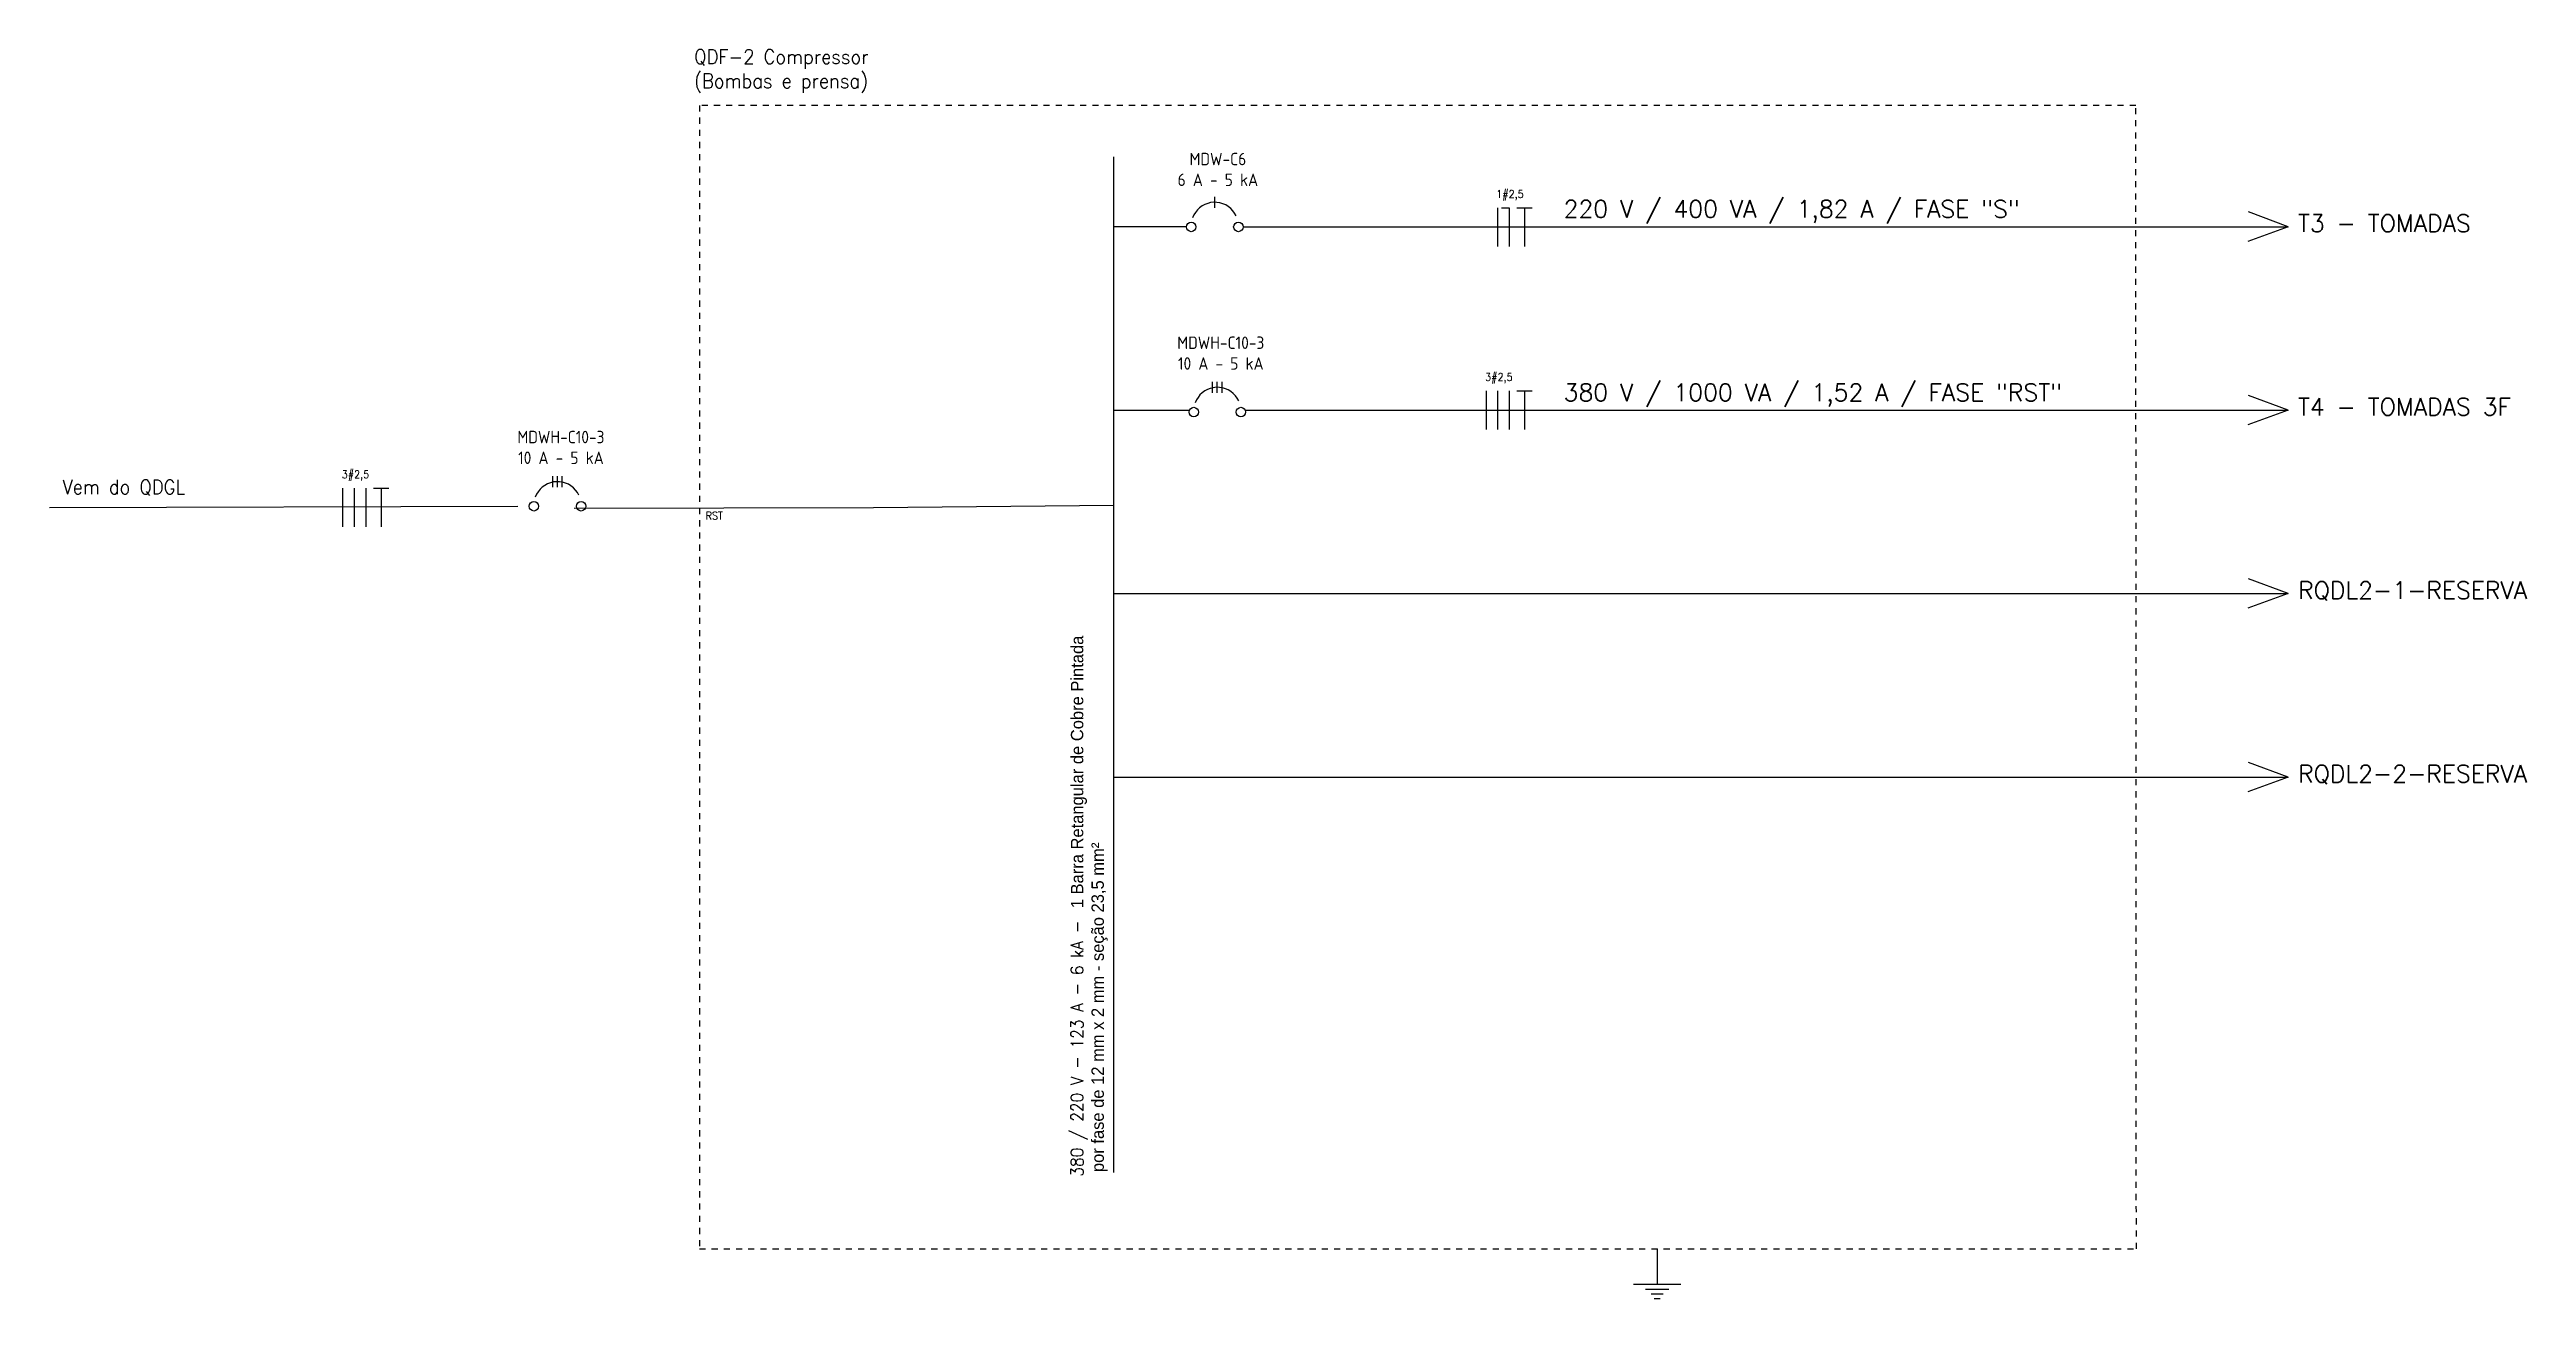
# Model space of a CAD drawing. Extents: x 196 to 608, y -49 to 207.
# Drawn here: x 523.57 to 564.16, y 135.38 to 155.86 of the extents above; entities that cross this region are included whole.
import ezdxf

# ---------------------------------------------------------------- set-up
doc = ezdxf.new("R2010")
doc.units = 0
doc.header["$MEASUREMENT"] = 0
doc.linetypes.add('DASHED2', pattern=[0.375, 0.25, -0.125])
for name, color, linetype in [('ELET_UNIFILAR_TEXTO', 4, 'Continuous'), ('ELET_UNIFILAR_TEXTO2', 4, 'Continuous'), ('ELT_UNIFILAR_DESENHO', 5, 'Continuous')]:
    doc.layers.add(name, color=color, linetype=linetype)
doc.styles.add('textstyle4', font='arial.ttf')
doc.styles.add('textstyle5', font='')
doc.styles.add('textstyle7', font='romans__.ttf')
doc.styles.get('textstyle5').set_extended_font_data('Standard')

msp = doc.modelspace()

# ---------------------------------------------------------------- texts
at = {"layer": 'ELET_UNIFILAR_TEXTO', "attachment_point": 1, "style": 'textstyle5'}
for s, insert, char_height, width in [('QDF-2 Compressor (Bombas e prensa)', (534.135, 155.856), 0.23696, 4.58272), ('\\A1;\\pxqc;1#2,5', (547.01, 153.55), 0.12638, 0.9874), ('\\A1;3#2,5', (547.098, 150.551), 0.1264, 0.9874), ('\\A1;3#2,5', (528.362, 148.956), 0.1264, 0.9874)]:
    msp.add_mtext(s, dxfattribs=dict(at, insert=insert, char_height=char_height, width=width))
at = {"layer": 'ELET_UNIFILAR_TEXTO', "char_height": 0.20406, "width": 3.87486, "attachment_point": 8, "line_spacing_factor": 0.6, "style": 'textstyle4'}
for s, insert in [('\\pxsm1;{\\Fisocp|c0;MDW-C6\\P\\Fisocp2|c0;6 A - 5 kA}', (542.718, 153.618)), ('\\pxsm1;{\\Fisocp|c0;MDWH-C10-3\\P\\Fisocp2|c0;10 A - 5 kA}', (542.766, 150.607)), ('\\pxsm1;{\\Fisocp|c0;MDWH-C10-3\\P\\Fisocp2|c0;10 A - 5 kA}', (531.953, 149.061))]:
    msp.add_mtext(s, dxfattribs=dict(at, insert=insert))
at = {"layer": 'ELET_UNIFILAR_TEXTO', "attachment_point": 1, "style": 'textstyle5'}
for s, insert, char_height in [('Vem do QDGL', (523.786, 148.804), 0.23696), ('RST', (534.324, 148.279), 0.1264), ('RST', (534.324, 148.279), 0.1264)]:
    msp.add_mtext(s, dxfattribs=dict(at, insert=insert, char_height=char_height))
at = {"layer": 'ELET_UNIFILAR_TEXTO', "insert": (540.31, 137.38), "char_height": 0.202345, "attachment_point": 1, "rotation": 90, "style": 'textstyle5'}
msp.add_mtext('\\A1;380 / 220 V - 123 A - 6 kA - {\\A0;\\fArial|b0|i0|c0|p34; \\Ftxt|c0;1 Barra Retangular de Cobre Pintada\\P por fase de 12 mm x 2 mm - seção 23,5 mm\\fArial|b0|i0|c0|p34;²}', dxfattribs=at)
at = {"layer": 'ELET_UNIFILAR_TEXTO2', "char_height": 0.28356, "attachment_point": 1, "style": 'textstyle7'}
for s, insert, width in [('220 V / 400 VA / 1,82 A / FASE "S"', (548.385, 153.384), 9.25609), ('T3 - TOMADAS', (560.419, 153.149), 4.71987), ('380 V / 1000 VA / 1,52 A / FASE "RST"', (548.385, 150.377), 10.16701), ('T4 - TOMADAS 3F', (560.419, 150.141), 4.43325), ('RQDL2-1-RESERVA', (560.419, 147.134), 3.00015), ('RQDL2-2-RESERVA', (560.419, 144.126), 3.00015)]:
    msp.add_mtext(s, dxfattribs=dict(at, insert=insert, width=width))

# ---------------------------------------------------------------- linework, layer by layer
at = {"layer": 'ELT_UNIFILAR_DESENHO', "linetype": 'DASHED2', "ltscale": 0.05}
for p, q in [((557.761, 154.94), (534.222, 154.94)), ((534.222, 154.94), (534.222, 136.197)), ((557.769, 136.197), (557.761, 154.94)), ((534.222, 136.197), (557.769, 136.197))]:
    msp.add_line(p, q, dxfattribs=at)
at = {"layer": 'ELT_UNIFILAR_DESENHO'}
for p, q in [((541.011, 137.446), (541.011, 154.096)), ((542.668, 153.262), (542.668, 153.442)), ((547.301, 153.261), (547.301, 152.629)), ((547.365, 153.261), (547.491, 153.261)), ((547.491, 153.261), (547.491, 152.629)), ((547.616, 153.261), (547.869, 153.261)), ((547.743, 153.261), (547.743, 152.629)), ((560.258, 152.952), (559.607, 153.193)), ((542.205, 152.952), (541.011, 152.952)), ((543.131, 152.952), (560.258, 152.952)), ((560.258, 152.952), (559.597, 152.711)), ((542.632, 150.229), (542.632, 150.409)), ((542.709, 150.229), (542.709, 150.409)), ((542.787, 150.229), (542.787, 150.409)), ((547.112, 150.261), (547.112, 149.629)), ((547.301, 150.261), (547.301, 149.629)), ((547.491, 150.261), (547.491, 149.629)), ((547.616, 150.261), (547.869, 150.261)), ((547.743, 150.261), (547.743, 149.629)), ((560.258, 149.945), (559.607, 150.185)), ((541.011, 149.945), (542.253, 149.945)), ((543.167, 149.945), (560.258, 149.945)), ((560.258, 149.945), (559.597, 149.703)), ((528.375, 148.666), (528.375, 148.034)), ((528.565, 148.666), (528.565, 148.034)), ((528.754, 148.666), (528.754, 148.034)), ((528.88, 148.666), (529.133, 148.666)), ((529.006, 148.666), (529.006, 148.034)), ((531.819, 148.683), (531.819, 148.863)), ((531.896, 148.683), (531.896, 148.863)), ((531.973, 148.683), (531.973, 148.863)), ((523.573, 148.35), (531.248, 148.373)), ((532.168, 148.336), (537.076, 148.35)), ((537.076, 148.35), (541.011, 148.387)), ((541.011, 146.937), (560.258, 146.937)), ((560.258, 146.937), (559.597, 146.696)), ((560.258, 146.937), (559.607, 147.178)), ((560.258, 143.929), (559.607, 144.17)), ((541.011, 143.929), (560.258, 143.929)), ((560.258, 143.929), (559.597, 143.688)), ((549.916, 136.197), (549.916, 135.615)), ((549.53, 135.615), (550.302, 135.615)), ((549.723, 135.538), (550.109, 135.538)), ((549.82, 135.46), (550.013, 135.46)), ((549.868, 135.383), (549.964, 135.383))]:
    msp.add_line(p, q, dxfattribs=at)
for points in [[(543.018, 153.129), (542.993, 153.173), (542.963, 153.214), (542.928, 153.251), (542.889, 153.282), (542.846, 153.308), (542.8, 153.329), (542.751, 153.343), (542.701, 153.351), (542.651, 153.352), (542.6, 153.346), (542.551, 153.334), (542.504, 153.316), (542.46, 153.292), (542.419, 153.262), (542.383, 153.227), (542.351, 153.187), (542.325, 153.144), (542.305, 153.098)], [(543.059, 150.096), (543.035, 150.14), (543.005, 150.181), (542.97, 150.218), (542.931, 150.249), (542.888, 150.275), (542.841, 150.296), (542.793, 150.31), (542.743, 150.318), (542.693, 150.319), (542.642, 150.313), (542.593, 150.301), (542.546, 150.283), (542.502, 150.259), (542.461, 150.229), (542.425, 150.194), (542.393, 150.154), (542.367, 150.111), (542.347, 150.065)], [(532.246, 148.55), (532.222, 148.594), (532.192, 148.635), (532.157, 148.671), (532.118, 148.703), (532.075, 148.729), (532.028, 148.749), (531.98, 148.764), (531.93, 148.771), (531.879, 148.772), (531.829, 148.767), (531.78, 148.755), (531.733, 148.737), (531.689, 148.712), (531.648, 148.682), (531.612, 148.647), (531.58, 148.608), (531.554, 148.565), (531.533, 148.519)]]:
    msp.add_lwpolyline(points, dxfattribs=at)
for centre in [(542.282, 152.947), (543.054, 152.947), (542.324, 149.914), (543.096, 149.914), (531.51, 148.368), (532.283, 148.368)]:
    msp.add_circle(centre, 0.0772, dxfattribs=at)

msp.set_redraw_order([(e.dxf.handle, doc.entitydb.next_handle()) for e in msp.query("TEXT MTEXT ATTDEF DIMENSION ARC_DIMENSION")])  # texts and dimensions are drawn at this point

doc.saveas('drawing.dxf')
